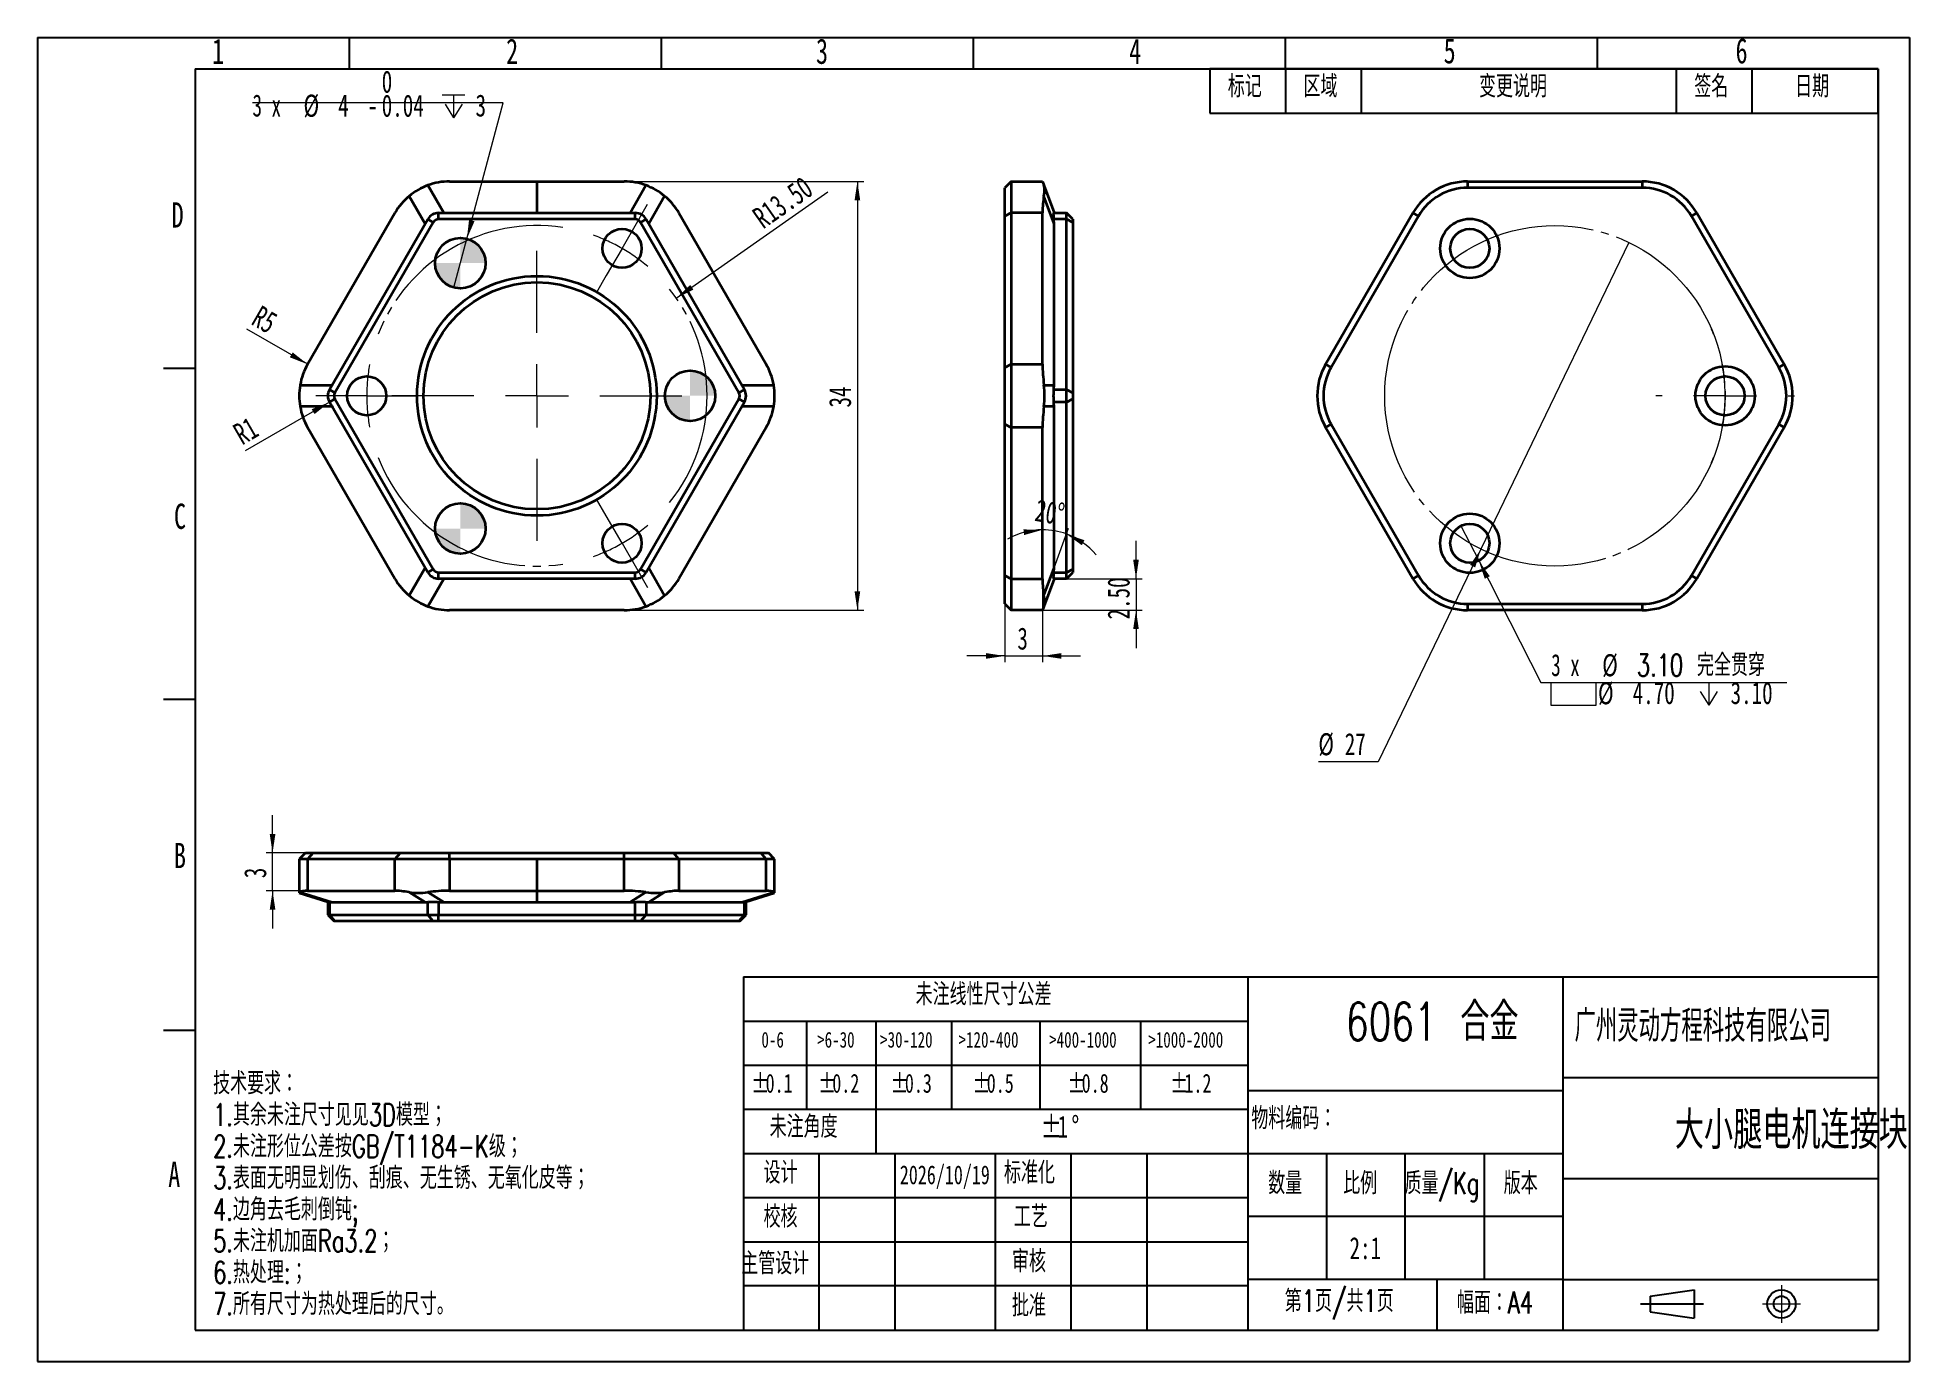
# Model space of a CAD drawing. Header units: millimetres. Extents: x 0 to 297, y 0 to 210.
import ezdxf

# ---------------------------------------------------------------- set-up
doc = ezdxf.new("R2010")
doc.units = ezdxf.units.MM
doc.linetypes.add('SLD-中心线', pattern=[34.29, 30.48, -1.27, 1.27, -1.27])
doc.linetypes.add('SLD-实线', pattern=[0])
for name, color, linetype in [('中心线层', 1, 'SLD-中心线'), ('剖面线层', 133, 'SLD-实线'), ('尺寸线层', 83, 'SLD-实线'), ('文本', 7, 'SLD-实线')]:
    doc.layers.add(name, color=color, linetype=linetype)
doc.layers.add('粗实线层', color=7, linetype='SLD-实线', lineweight=35)
doc.styles.add('SLDTEXTSTYLE0', font='TXT', dxfattribs={"width": 0.7, "bigfont": 'bigfont'})
doc.styles.add('SLDTEXTSTYLE1', font='TXT', dxfattribs={"width": 0.7})
doc.styles.add('SLDTEXTSTYLE2', font='TXT', dxfattribs={"width": 0.616621, "bigfont": 'bigfont'})
doc.styles.add('SLDTEXTSTYLE3', font='TXT', dxfattribs={"width": 0.633333})
doc.dimstyles.new('SLDDIMSTYLE0', dxfattribs={"dimtxt": 3.5, "dimasz": 3, "dimexe": 0, "dimexo": 0.0625, "dimgap": 0.875, "dimtad": 2, "dimlfac": 0.5, "dimrnd": 1e-09, "dimzin": 4, "dimdsep": 46, "dimtxsty": 'SLDTEXTSTYLE1', "dimsah": 1, "dimcen": 0, "dimadec": 0, "dimazin": 1, "dimtfac": 1, "dimtofl": 0, "dimtmove": 0, "dimatfit": 3, "dimfxl": 0, "dimfrac": 2, "dimtolj": 1, "dimtzin": 12, "dimarcsym": 0})
doc.dimstyles.new('SLDDIMSTYLE1', dxfattribs={"dimtxt": 3.5, "dimasz": 3, "dimexe": 0, "dimexo": 0.0625, "dimgap": 0.875, "dimtad": 0, "dimtih": 1, "dimtoh": 1, "dimdec": 6, "dimlfac": 0.5, "dimrnd": 1e-09, "dimzin": 12, "dimdsep": 46, "dimtxsty": 'SLDTEXTSTYLE1', "dimblk1": 'NONE', "dimsah": 1, "dimcen": 0, "dimadec": 0, "dimazin": 3, "dimtol": 1, "dimtm": 0.04, "dimtfac": 1, "dimtmove": 0, "dimatfit": 3, "dimldrblk": 'NONE', "dimfxl": 0, "dimfrac": 2, "dimtolj": 1, "dimtzin": 0, "dimarcsym": 0})
doc.dimstyles.new('SLDDIMSTYLE2', dxfattribs={"dimtxt": 3.5, "dimasz": 3, "dimexe": 0, "dimexo": 0.0625, "dimgap": 0.875, "dimtad": 2, "dimlfac": 0.5, "dimrnd": 1e-09, "dimzin": 12, "dimdsep": 46, "dimtxsty": 'SLDTEXTSTYLE1', "dimsah": 1, "dimcen": 0, "dimadec": 0, "dimazin": 3, "dimtfac": 1, "dimtofl": 0, "dimtmove": 0, "dimatfit": 3, "dimfxl": 0, "dimfrac": 2, "dimtolj": 1, "dimtzin": 12, "dimarcsym": 0})
doc.dimstyles.new('SLDDIMSTYLE3', dxfattribs={"dimtxt": 3.5, "dimasz": 3, "dimexe": 0, "dimexo": 0.0625, "dimgap": 0.875, "dimtad": 2, "dimlfac": 0.5, "dimrnd": 1e-09, "dimzin": 12, "dimdsep": 46, "dimtxsty": 'SLDTEXTSTYLE1', "dimsah": 1, "dimcen": 0.09, "dimadec": 0, "dimazin": 3, "dimtfac": 1, "dimtofl": 0, "dimtmove": 0, "dimatfit": 3, "dimfxl": 0, "dimfrac": 2, "dimtolj": 1, "dimtzin": 12, "dimarcsym": 0})
doc.dimstyles.new('SLDDIMSTYLE4', dxfattribs={"dimtxt": 3.5, "dimasz": 3, "dimexe": 0, "dimexo": 0.0625, "dimgap": 0.875, "dimtad": 2, "dimlfac": 0.5, "dimrnd": 1e-09, "dimzin": 12, "dimdsep": 46, "dimtxsty": 'SLDTEXTSTYLE1', "dimsah": 1, "dimcen": 0.09, "dimadec": 0, "dimazin": 3, "dimtfac": 1, "dimtmove": 0, "dimatfit": 0, "dimfxl": 0, "dimfrac": 2, "dimtolj": 1, "dimtzin": 12, "dimarcsym": 0})
doc.dimstyles.new('SLDDIMSTYLE5', dxfattribs={"dimtxt": 3.5, "dimasz": 3, "dimexe": 0, "dimexo": 0.0625, "dimgap": 0.875, "dimtad": 2, "dimdec": 4, "dimlfac": 0.5, "dimzin": 12, "dimdsep": 46, "dimtxsty": 'SLDTEXTSTYLE1', "dimsah": 1, "dimcen": 0.09, "dimazin": 3, "dimtfac": 1, "dimtofl": 0, "dimtmove": 0, "dimatfit": 3, "dimfxl": 0, "dimfrac": 2, "dimtolj": 1, "dimtzin": 12, "dimarcsym": 0})
doc.dimstyles.new('SLDDIMSTYLE6', dxfattribs={"dimtxt": 3.5, "dimasz": 3, "dimexe": 0, "dimexo": 0.0625, "dimgap": 0.875, "dimtad": 2, "dimlfac": 0.5, "dimrnd": 1e-09, "dimzin": 4, "dimdsep": 46, "dimtxsty": 'SLDTEXTSTYLE1', "dimsah": 1, "dimcen": 0.09, "dimadec": 0, "dimazin": 1, "dimtfac": 1, "dimtmove": 0, "dimatfit": 0, "dimfxl": 0, "dimfrac": 2, "dimtolj": 1, "dimtzin": 12, "dimarcsym": 0})
doc.dimstyles.new('SLDDIMSTYLE7', dxfattribs={"dimtxt": 3.5, "dimasz": 3, "dimexe": 0, "dimexo": 0.0625, "dimgap": 0.875, "dimtad": 2, "dimlfac": 0.5, "dimrnd": 1e-09, "dimzin": 12, "dimdsep": 46, "dimtxsty": 'SLDTEXTSTYLE1', "dimblk1": 'NONE', "dimsah": 1, "dimcen": 0, "dimadec": 0, "dimazin": 3, "dimtfac": 1, "dimtmove": 0, "dimatfit": 3, "dimldrblk": 'NONE', "dimfxl": 0, "dimfrac": 2, "dimtolj": 1, "dimtzin": 12, "dimarcsym": 0})
doc.dimstyles.new('SLDDIMSTYLE8', dxfattribs={"dimtxt": 3.5, "dimasz": 3, "dimexe": 0, "dimexo": 0.0625, "dimgap": 0.875, "dimtad": 0, "dimtih": 1, "dimtoh": 1, "dimlfac": 0.5, "dimrnd": 1e-09, "dimzin": 4, "dimdsep": 46, "dimtxsty": 'SLDTEXTSTYLE1', "dimblk1": 'NONE', "dimsah": 1, "dimcen": 0, "dimadec": 0, "dimazin": 1, "dimtfac": 1, "dimtmove": 0, "dimatfit": 3, "dimldrblk": 'NONE', "dimfxl": 0, "dimfrac": 2, "dimtolj": 1, "dimtzin": 12, "dimarcsym": 0})

msp = doc.modelspace()

# ---------------------------------------------------------------- texts
at = {"layer": '文本', "linetype": 'SLD-实线', "lineweight": 18}
for s, insert, char_height, attachment_point, style in [('1', (27.7205428, 209.8118264), 4, 1, 'SLDTEXTSTYLE1'), ('2', (74.3597014, 209.8118264), 4, 1, 'SLDTEXTSTYLE1'), ('3', (123.5175808, 209.8118264), 4, 1, 'SLDTEXTSTYLE1'), ('4', (173.1918527, 209.8118264), 4, 1, 'SLDTEXTSTYLE1'), ('5', (223.0885135, 209.8869199), 4, 1, 'SLDTEXTSTYLE1'), ('6', (269.4005369, 209.8869199), 4, 1, 'SLDTEXTSTYLE1'), ('D', (21.2937193, 183.8510198), 4, 1, 'SLDTEXTSTYLE1'), ('C', (21.6612123, 136.0618264), 4, 1, 'SLDTEXTSTYLE1'), ('B', (21.6612123, 82.2545404), 4, 1, 'SLDTEXTSTYLE1'), ('6061 合金', (221.2780126, 56.9220768), 6, 2, 'SLDTEXTSTYLE0'), ('广州灵动方程科技有限公司', (243.8452362, 55.7191205), 5, 1, 'SLDTEXTSTYLE2'), ('技术要求：', (27.8643712, 45.8840829), 3.5, 1, 'SLDTEXTSTYLE0'), ('1.其余未注尺寸见见3D模型；', (27.8643712, 40.884083), 3.5, 1, 'SLDTEXTSTYLE0'), ('物料编码：', (192.5793345, 40.3195042), 3.5, 1, 'SLDTEXTSTYLE0'), ('大小腿电机连接块', (278.248523, 39.7103889), 6, 2, 'SLDTEXTSTYLE0'), ('2.未注形位公差按GB/T1184-K级；', (27.8643712, 35.8840831), 3.5, 1, 'SLDTEXTSTYLE0'), ('A', (20.7490995, 31.6775527), 4, 1, 'SLDTEXTSTYLE1'), ('3.表面无明显划伤、刮痕、无生锈、无氧化皮等；', (27.8643712, 30.8840832), 3.5, 1, 'SLDTEXTSTYLE0'), ('设计', (115.1949698, 31.720886), 3.5, 1, 'SLDTEXTSTYLE0'), ('2026/10/19', (136.8092551, 31.1194075), 3, 1, 'SLDTEXTSTYLE1'), ('标准化', (153.3356757, 31.720886), 3.5, 1, 'SLDTEXTSTYLE0'), ('数量', (195.2585289, 30.0414095), 3.5, 1, 'SLDTEXTSTYLE0'), ('比例', (207.152454, 30.0414095), 3.5, 1, 'SLDTEXTSTYLE0'), ('质量/Kg', (216.8820442, 30.0414095), 3.5, 1, 'SLDTEXTSTYLE0'), ('版本', (232.6177463, 30.0414095), 3.5, 1, 'SLDTEXTSTYLE0'), ('4.边角去毛刺倒钝;', (27.8643712, 25.8840833), 3.5, 1, 'SLDTEXTSTYLE0'), ('校核', (115.1949698, 24.7385796), 3.5, 1, 'SLDTEXTSTYLE0'), ('工艺', (154.9106756, 24.7385796), 3.5, 1, 'SLDTEXTSTYLE0'), ('5.未注机加面Ra3.2；', (27.8643712, 20.8840834), 3.5, 1, 'SLDTEXTSTYLE0'), ('审核', (154.6002507, 17.6531181), 3.5, 1, 'SLDTEXTSTYLE0'), ('2:1', (208.1559731, 19.7390396), 3.5, 1, 'SLDTEXTSTYLE1'), ('6.热处理:；', (27.8643712, 15.8840835), 3.5, 1, 'SLDTEXTSTYLE0'), ('主管设计', (111.6496572, 17.3105139), 3.5, 1, 'SLDTEXTSTYLE0'), ('第1页/共1页', (197.8882411, 11.3598807), 3.5, 1, 'SLDTEXTSTYLE0'), ('7.所有尺寸为热处理后的尺寸。', (27.8643712, 10.8840836), 3.5, 1, 'SLDTEXTSTYLE0'), ('批准', (154.6002507, 10.6498996), 3.5, 1, 'SLDTEXTSTYLE0'), ('幅面：A4', (225.1925109, 11.1164645), 3.5, 1, 'SLDTEXTSTYLE0')]:
    msp.add_mtext(s, dxfattribs=dict(at, insert=insert, char_height=char_height, attachment_point=attachment_point, style=style))

# ---------------------------------------------------------------- blocks, each defined once
blk = doc.blocks.new('SW_TABLEANNOTATION_0')
at = {"color": 0}
for p, q in [((0, 0), (0, -7)), ((0, 0), (12, 0)), ((0, 0), (0, -7)), ((106, 0), (0, 0)), ((12, 0), (12, -7)), ((12, 0), (24, 0)), ((24, 0), (24, -7)), ((24, 0), (74, 0)), ((74, 0), (74, -7)), ((74, 0), (86, 0)), ((86, 0), (86, -7)), ((86, 0), (106, 0)), ((106, 0), (106, -7)), ((106, -7), (106, 0)), ((0, -7), (12, -7)), ((0, -7), (106, -7)), ((12, -7), (24, -7)), ((24, -7), (74, -7)), ((74, -7), (86, -7)), ((86, -7), (106, -7))]:
    blk.add_line(p, q, dxfattribs=at)
at = {"color": 0, "char_height": 3.5, "attachment_point": 1, "style": 'SLDTEXTSTYLE0'}
for s, insert in [('标记', (2.85, -1.01)), ('区域', (14.85, -1.01)), ('变更说明', (42.7, -1.01)), ('签名', (76.85, -1.01)), ('日期', (92.85, -1.01))]:
    blk.add_mtext(s, dxfattribs=dict(at, insert=insert))
blk = doc.blocks.new('SW_TABLEANNOTATION_1')
at = {"color": 0}
for p, q in [((0, 0), (0, -7)), ((0, 0), (5, 0)), ((5, 0), (10, 0)), ((10, 0), (21, 0)), ((21, 0), (33, 0)), ((33, 0), (47, 0)), ((47, 0), (63, 0)), ((63, 0), (80, 0)), ((80, 0), (80, -7)), ((0, -7), (0, -14)), ((0, -7), (5, -7)), ((5, -7), (10, -7)), ((10, -7), (10, -14)), ((10, -7), (21, -7)), ((21, -7), (21, -14)), ((21, -7), (33, -7)), ((33, -7), (33, -14)), ((33, -7), (47, -7)), ((47, -7), (47, -14)), ((47, -7), (63, -7)), ((63, -7), (63, -14)), ((63, -7), (80, -7)), ((80, -7), (80, -14)), ((0, -14), (0, -21)), ((0, -14), (5, -14)), ((5, -14), (10, -14)), ((10, -14), (10, -21)), ((10, -14), (21, -14)), ((21, -14), (21, -21)), ((21, -14), (33, -14)), ((33, -14), (33, -21)), ((33, -14), (47, -14)), ((47, -14), (47, -21)), ((47, -14), (63, -14)), ((63, -14), (63, -21)), ((63, -14), (80, -14)), ((80, -14), (80, -21)), ((0, -21), (0, -28)), ((0, -21), (5, -21)), ((5, -21), (10, -21)), ((10, -21), (21, -21)), ((21, -21), (21, -28)), ((21, -21), (21, -28)), ((21, -21), (33, -21)), ((33, -21), (47, -21)), ((47, -21), (63, -21)), ((63, -21), (80, -21)), ((80, -21), (80, -28)), ((0, -28), (5, -28)), ((5, -28), (10, -28)), ((10, -28), (21, -28)), ((21, -28), (33, -28)), ((33, -28), (47, -28)), ((47, -28), (63, -28)), ((63, -28), (80, -28))]:
    blk.add_line(p, q, dxfattribs=at)
at = {"color": 0, "attachment_point": 1}
for s, insert, char_height, style in [('未注线性尺寸公差', (27.32, -1.01), 3.5, 'SLDTEXTSTYLE0'), ('0-6', (2.85, -8.72), 2.5, 'SLDTEXTSTYLE1'), ('>6-30', (11.69, -8.72), 2.5, 'SLDTEXTSTYLE1'), ('>30-120', (21.68, -8.72), 2.5, 'SLDTEXTSTYLE1'), ('>120-400', (34.12, -8.72), 2.5, 'SLDTEXTSTYLE1'), ('>400-1000', (48.5, -8.72), 2.5, 'SLDTEXTSTYLE1'), ('>1000-2000', (64.22, -8.72), 2.5, 'SLDTEXTSTYLE1'), ('%%p', (1.25, -15.37), 3, 'SLDTEXTSTYLE1'), ('0.1', (3.52, -15.37), 3, 'SLDTEXTSTYLE1'), ('%%p', (11.84, -15.37), 3, 'SLDTEXTSTYLE1'), ('0.2', (14.1, -15.37), 3, 'SLDTEXTSTYLE1'), ('%%p', (23.34, -15.37), 3, 'SLDTEXTSTYLE1'), ('0.3', (25.61, -15.37), 3, 'SLDTEXTSTYLE1'), ('%%p', (36.34, -15.37), 3, 'SLDTEXTSTYLE1'), ('0.5', (38.6, -15.37), 3, 'SLDTEXTSTYLE1'), ('%%p', (51.4, -15.37), 3, 'SLDTEXTSTYLE1'), ('0.8', (53.66, -15.37), 3, 'SLDTEXTSTYLE1'), ('%%p', (67.69, -15.37), 3, 'SLDTEXTSTYLE1'), ('1.2', (69.96, -15.37), 3, 'SLDTEXTSTYLE1'), ('未注角度', (4.16, -22.01), 3.5, 'SLDTEXTSTYLE0'), ('%%p', (47.19, -22.01), 3.5, 'SLDTEXTSTYLE1'), ('1', (49.84, -22.01), 3.5, 'SLDTEXTSTYLE1'), ('%%d', (52.04, -22.01), 3.5, 'SLDTEXTSTYLE1')]:
    blk.add_mtext(s, dxfattribs=dict(at, insert=insert, char_height=char_height, style=style))
blk = doc.blocks.new('_D')
at = {"layer": '尺寸线层', "linetype": 'SLD-实线', "lineweight": 18}
blk.add_line((101.35, 168.66), (125.39, 185.5), dxfattribs=at)
blk.add_solid([(101.35, 168.66), (104.07, 170.01), (103.55, 170.75)], dxfattribs=at)
at = {"layer": '尺寸线层', "linetype": 'SLD-实线', "lineweight": 18, "insert": (113.12, 182.4), "char_height": 3.5, "attachment_point": 1, "rotation": 35.0174, "style": 'SLDTEXTSTYLE1'}
blk.add_mtext('R13.50', dxfattribs=at)
blk = doc.blocks.new('SW_SYMBOL_HOLE_DEPTH')
at = {"layer": '尺寸线层', "color": 0, "linetype": 'SLD-实线', "lineweight": 18}
for p, q in [((0, 875), (800, 875)), ((400, 875), (400, 75)), ((100, 555), (400, 75)), ((700, 555), (400, 75))]:
    blk.add_line(p, q, dxfattribs=at)
blk = doc.blocks.new('_D_1')
at = {"layer": '尺寸线层', "linetype": 'SLD-实线', "lineweight": 18}
for p, q in [((73.9, 199.62), (34.12, 199.62)), ((68.13, 178.07), (73.9, 199.62)), ((66.05, 170.34), (68.13, 178.07))]:
    blk.add_line(p, q, dxfattribs=at)
blk.add_solid([(68.13, 178.07), (69.34, 180.85), (68.47, 181.08)], dxfattribs=at)
at = {"layer": '尺寸线层', "linetype": 'SLD-实线', "lineweight": 18, "xscale": 0.004511737089201878, "yscale": 0.004511737089201878, "zscale": 0.004511737089201878}
blk.add_blockref('SW_SYMBOL_HOLE_DEPTH', (64.22, 196.93), dxfattribs=at)
at = {"layer": '尺寸线层', "linetype": 'SLD-实线', "lineweight": 18, "char_height": 3.5, "attachment_point": 1}
for s, insert, style in [('0', (54.62, 204.74), 'SLDTEXTSTYLE1'), ('3 x', (34.12, 200.96), 'SLDTEXTSTYLE3'), ('%%c', (42.21, 200.93), 'SLDTEXTSTYLE1'), ('4', (47.71, 200.96), 'SLDTEXTSTYLE1'), ('0.04', (54.62, 200.93), 'SLDTEXTSTYLE1'), ('3', (69.5, 200.96), 'SLDTEXTSTYLE1'), ('-', (52.36, 200.93), 'SLDTEXTSTYLE1')]:
    blk.add_mtext(s, dxfattribs=dict(at, insert=insert, style=style))
blk = doc.blocks.new('_None')
blk = doc.blocks.new('_D_2')
at = {"layer": '尺寸线层', "linetype": 'SLD-实线', "lineweight": 18}
blk.add_line((42.87, 158.16), (33.23, 163.72), dxfattribs=at)
blk.add_solid([(42.87, 158.16), (40.49, 160.05), (40.04, 159.27)], dxfattribs=at)
at = {"layer": '尺寸线层', "linetype": 'SLD-实线', "lineweight": 18, "insert": (35.48, 167.62), "char_height": 3.5, "attachment_point": 1, "rotation": 330, "style": 'SLDTEXTSTYLE1'}
blk.add_mtext('R5', dxfattribs=at)
blk = doc.blocks.new('_D_3')
at = {"layer": '尺寸线层', "linetype": 'SLD-实线', "lineweight": 18}
blk.add_line((46.33, 152.16), (32.97, 144.42), dxfattribs=at)
blk.add_arc((48.06, 153.16), 2, 210, 236.6594, dxfattribs=at)
blk.add_solid([(46.33, 152.16), (43.51, 151.04), (43.96, 150.27)], dxfattribs=at)
at = {"layer": '尺寸线层', "linetype": 'SLD-实线', "lineweight": 18, "insert": (30.72, 148.3), "char_height": 3.5, "attachment_point": 1, "rotation": 30.0943, "style": 'SLDTEXTSTYLE1'}
blk.add_mtext('R1', dxfattribs=at)
blk = doc.blocks.new('_D_4')
at = {"layer": '尺寸线层', "linetype": 'SLD-实线', "lineweight": 18}
for p, q in [((93.1, 187.16), (131.08, 187.16)), ((130.08, 187.16), (130.08, 119.16)), ((93.1, 119.16), (131.08, 119.16))]:
    blk.add_line(p, q, dxfattribs=at)
for points in [[(130.08, 187.16), (129.63, 184.16), (130.53, 184.16)], [(130.08, 119.16), (130.53, 122.16), (129.63, 122.16)]]:
    blk.add_solid(points, dxfattribs=at)
at = {"layer": '尺寸线层', "linetype": 'SLD-实线', "lineweight": 18, "insert": (125.57, 151.31), "char_height": 3.5, "attachment_point": 1, "rotation": 90, "style": 'SLDTEXTSTYLE1'}
blk.add_mtext('34', dxfattribs=at)
blk = doc.blocks.new('SW_CENTERMARKSYMBOL_0')
at = {"layer": '中心线层', "color": 0, "linetype": 'SLD-中心线', "lineweight": 18}
for p, q in [((2.5, 51.1), (4.05, 53.78)), ((0, 46.77), (2.5, 51.1)), ((0, 46.77), (-2.5, 42.44)), ((-13.5, 33.38), (-13.5, 41.88)), ((-2.5, 42.44), (-4.05, 39.75)), ((-13.5, 23.38), (-13.5, 28.38)), ((-45.5, 23.38), (-48.6, 23.38)), ((-40.5, 23.38), (-45.5, 23.38)), ((-40.5, 23.38), (-35.5, 23.38)), ((-35.5, 23.38), (-32.4, 23.38)), ((-23.5, 23.38), (-32, 23.38)), ((-13.5, 23.38), (-18.5, 23.38)), ((-13.5, 23.38), (-13.5, 18.38)), ((-13.5, 23.38), (-8.5, 23.38)), ((-3.5, 23.38), (5, 23.38)), ((-13.5, 13.38), (-13.5, 4.88)), ((-2.5, 4.33), (-4.05, 7.01)), ((0, 0), (-2.5, 4.33)), ((0, 0), (2.5, -4.33)), ((2.5, -4.33), (4.05, -7.01))]:
    blk.add_line(p, q, dxfattribs=at)
for start, end in [(81.2207, 158.7793), (60, 70.6103), (49.3897, 60), (321.2207, 38.7793), (169.3897, 180), (180, 190.6103), (201.2207, 278.7793), (289.3897, 300), (300, 310.6103)]:
    blk.add_arc((-13.5, 23.38), 27, start, end, dxfattribs=at)
blk = doc.blocks.new('SW_CENTERMARKSYMBOL_1')
at = {"layer": '中心线层', "color": 0, "linetype": 'SLD-中心线', "lineweight": 18}
for p, q in [((0, 10), (0, 23)), ((0, 0), (0, 5)), ((-10, 0), (-23, 0)), ((0, 0), (-5, 0)), ((0, 0), (0, -5)), ((0, 0), (5, 0)), ((10, 0), (23, 0)), ((0, -10), (0, -23))]:
    blk.add_line(p, q, dxfattribs=at)
blk = doc.blocks.new('SW_DOWELSYMBOL_0')
at = {"layer": '剖面线层'}
h = blk.add_hatch(color=256, dxfattribs=at)
edge = h.paths.add_edge_path(flags=0)
edge.add_arc((0, 0), 4, 0, 90)
edge.add_line((0, 4), (0, 0))
edge.add_line((0, 0), (4, 0))
h = blk.add_hatch(color=256, dxfattribs=at)
edge = h.paths.add_edge_path(flags=0)
edge.add_arc((0, 0), 4, 180, 270)
edge.add_line((0, -4), (0, 0))
edge.add_line((0, 0), (-4, 0))
at = {"color": 0, "linetype": 'Continuous', "lineweight": 0}
blk.add_circle((0, 0), 4, dxfattribs=at)
blk = doc.blocks.new('SW_DOWELSYMBOL_1')
at = {"layer": '剖面线层'}
h = blk.add_hatch(color=256, dxfattribs=at)
edge = h.paths.add_edge_path(flags=0)
edge.add_arc((0, 0), 4, 0, 90)
edge.add_line((0, 4), (0, 0))
edge.add_line((0, 0), (4, 0))
h = blk.add_hatch(color=256, dxfattribs=at)
edge = h.paths.add_edge_path(flags=0)
edge.add_arc((0, 0), 4, 180, 270)
edge.add_line((0, -4), (0, 0))
edge.add_line((0, 0), (-4, 0))
at = {"color": 0, "linetype": 'Continuous', "lineweight": 0}
blk.add_circle((0, 0), 4, dxfattribs=at)
blk = doc.blocks.new('SW_DOWELSYMBOL_2')
at = {"layer": '剖面线层'}
h = blk.add_hatch(color=256, dxfattribs=at)
edge = h.paths.add_edge_path(flags=0)
edge.add_arc((0, 0), 4, 0, 90)
edge.add_line((0, 4), (0, 0))
edge.add_line((0, 0), (4, 0))
h = blk.add_hatch(color=256, dxfattribs=at)
edge = h.paths.add_edge_path(flags=0)
edge.add_arc((0, 0), 4, 180, 270)
edge.add_line((0, -4), (0, 0))
edge.add_line((0, 0), (-4, 0))
at = {"color": 0, "linetype": 'Continuous', "lineweight": 0}
blk.add_circle((0, 0), 4, dxfattribs=at)
blk = doc.blocks.new('_D_5')
at = {"layer": '尺寸线层', "linetype": 'SLD-实线', "lineweight": 18}
for p, q in [((153.46, 124.66), (153.46, 110.91)), ((159.46, 124.16), (159.46, 110.91)), ((153.46, 111.91), (147.46, 111.91)), ((153.46, 111.91), (159.46, 111.91)), ((159.46, 111.91), (165.46, 111.91))]:
    blk.add_line(p, q, dxfattribs=at)
for points in [[(153.46, 111.91), (150.46, 112.36), (150.46, 111.46)], [(159.46, 111.91), (162.46, 111.46), (162.46, 112.36)]]:
    blk.add_solid(points, dxfattribs=at)
at = {"layer": '尺寸线层', "linetype": 'SLD-实线', "lineweight": 18, "insert": (155.46, 116.42), "char_height": 3.5, "attachment_point": 1, "style": 'SLDTEXTSTYLE1'}
blk.add_mtext('3', dxfattribs=at)
blk = doc.blocks.new('_D_6')
at = {"layer": '尺寸线层', "linetype": 'SLD-实线', "lineweight": 18}
blk.add_line((161.28, 125.87), (163.58, 132.19), dxfattribs=at)
for start, end in [(90, 120.1121), (70, 90), (39.8879, 70)]:
    blk.add_arc((159.46, 120.87), 11.05, start, end, dxfattribs=at)
for points in [[(159.46, 131.92), (156.42, 131.97), (156.54, 131.08)], [(163.23, 131.25), (165.68, 129.47), (166.1, 130.26)]]:
    blk.add_solid(points, dxfattribs=at)
at = {"layer": '尺寸线层', "linetype": 'SLD-实线', "lineweight": 18, "insert": (158.68, 136.81), "char_height": 3.5, "attachment_point": 1, "rotation": 350, "style": 'SLDTEXTSTYLE1'}
blk.add_mtext('20°', dxfattribs=at)
blk = doc.blocks.new('_D_7')
at = {"layer": '尺寸线层', "linetype": 'SLD-实线', "lineweight": 18}
for p, q in [((174.28, 124.16), (174.28, 130.16)), ((163.28, 124.16), (175.28, 124.16)), ((174.28, 124.16), (174.28, 119.16)), ((159.46, 119.16), (175.28, 119.16)), ((174.28, 119.16), (174.28, 113.16))]:
    blk.add_line(p, q, dxfattribs=at)
for points in [[(174.28, 124.16), (174.73, 127.16), (173.83, 127.16)], [(174.28, 119.16), (173.83, 116.16), (174.73, 116.16)]]:
    blk.add_solid(points, dxfattribs=at)
at = {"layer": '尺寸线层', "linetype": 'SLD-实线', "lineweight": 18, "insert": (169.76, 117.7), "char_height": 3.5, "attachment_point": 1, "rotation": 90, "style": 'SLDTEXTSTYLE1'}
blk.add_mtext('2.50', dxfattribs=at)
blk = doc.blocks.new('_D_8')
at = {"layer": '尺寸线层', "linetype": 'SLD-实线', "lineweight": 18}
for p, q in [((252.49, 177.47), (228.99, 128.85)), ((228.99, 128.85), (212.7, 95.14)), ((212.7, 95.14), (203.21, 95.14))]:
    blk.add_line(p, q, dxfattribs=at)
blk.add_solid([(228.99, 128.85), (227.28, 126.35), (228.09, 125.96)], dxfattribs=at)
at = {"layer": '尺寸线层', "linetype": 'SLD-实线', "lineweight": 18, "char_height": 3.5, "attachment_point": 1, "style": 'SLDTEXTSTYLE1'}
for s, insert in [('%%c', (203.21, 99.66)), ('27', (207.4, 99.68))]:
    blk.add_mtext(s, dxfattribs=dict(at, insert=insert))
blk = doc.blocks.new('SW_SYMBOL_HOLE_SPOT')
at = {"layer": '尺寸线层', "color": 0, "linetype": 'SLD-实线', "lineweight": 18}
for p, q in [((0, 875), (0, 75)), ((1600, 75), (1600, 875)), ((0, 75), (1600, 75))]:
    blk.add_line(p, q, dxfattribs=at)
blk = doc.blocks.new('_D_9')
at = {"layer": '尺寸线层', "linetype": 'SLD-实线', "lineweight": 18}
for p, q in [((225.83, 132.54), (228.65, 127.02)), ((228.65, 127.02), (238.5, 107.7)), ((238.5, 107.7), (277.53, 107.7))]:
    blk.add_line(p, q, dxfattribs=at)
blk.add_solid([(228.65, 127.02), (229.61, 124.14), (230.41, 124.55)], dxfattribs=at)
at = {"layer": '尺寸线层', "linetype": 'SLD-实线', "lineweight": 18, "xscale": 0.004511737089201878, "yscale": 0.004511737089201878, "zscale": 0.004511737089201878}
for name, p in [('SW_SYMBOL_HOLE_SPOT', (240.09, 103.75)), ('SW_SYMBOL_HOLE_DEPTH', (263.33, 103.75))]:
    blk.add_blockref(name, p, dxfattribs=at)
at = {"layer": '尺寸线层', "linetype": 'SLD-实线', "lineweight": 18, "char_height": 3.5, "attachment_point": 1}
for s, insert, style in [('3 x', (240.15, 112.21), 'SLDTEXTSTYLE3'), ('%%c', (248.24, 112.19), 'SLDTEXTSTYLE1'), ('3.10 完全贯穿', (253.74, 112.21), 'SLDTEXTSTYLE0'), ('%%c', (247.58, 107.75), 'SLDTEXTSTYLE1'), ('4.70', (253.08, 107.78), 'SLDTEXTSTYLE1'), ('3.10', (268.61, 107.78), 'SLDTEXTSTYLE1')]:
    blk.add_mtext(s, dxfattribs=dict(at, insert=insert, style=style))
blk = doc.blocks.new('SW_CENTERMARKSYMBOL_2')
at = {"layer": '中心线层', "color": 0, "linetype": 'SLD-中心线', "lineweight": 18}
for p, q in [((0, 0), (-5, 0)), ((0, 0), (5, 0)), ((10, 0), (11, 0)), ((-10, 0), (-11, 0))]:
    blk.add_line(p, q, dxfattribs=at)
for start, end in [(21.2207, 23.3427), (0, 10.6103), (349.3897, 0), (336.6573, 338.7793)]:
    blk.add_arc((-27, 0), 27, start, end, dxfattribs=at)
blk = doc.blocks.new('_D_10')
at = {"layer": '尺寸线层', "linetype": 'SLD-实线', "lineweight": 18}
for p, q in [((37.3, 80.66), (37.3, 86.66)), ((43.73, 80.66), (36.3, 80.66)), ((37.3, 74.66), (37.3, 80.66)), ((42.87, 74.66), (36.3, 74.66)), ((37.3, 74.66), (37.3, 68.66))]:
    blk.add_line(p, q, dxfattribs=at)
for points in [[(37.3, 80.66), (37.75, 83.66), (36.85, 83.66)], [(37.3, 74.66), (36.85, 71.66), (37.75, 71.66)]]:
    blk.add_solid(points, dxfattribs=at)
at = {"layer": '尺寸线层', "linetype": 'SLD-实线', "lineweight": 18, "insert": (32.79, 76.66), "char_height": 3.5, "attachment_point": 1, "rotation": 90, "style": 'SLDTEXTSTYLE1'}
blk.add_mtext('3', dxfattribs=at)

# ---------------------------------------------------------------- dimensions: what is measured, and where the dimension line sits
at = {"layer": '尺寸线层', "linetype": 'SLD-实线', "lineweight": 18}
for p1, p2, text, dimstyle, picture, middle in [((66.053931, 170.3433061), (68.1258233, 178.0703535), '3 x <> {\\fGDT;x} 3\\P', 'SLDDIMSTYLE1', '_D_1', (53.2171189, 200.2245146)), ((225.8321559, 132.5414116), (228.6486046, 127.0180416), '3 x <> 完全贯穿\\P{\\fGDT;v}%%c 4.70 {\\fGDT;x} 3.10\\P', 'SLDDIMSTYLE8', '_D_9', (258.8058363, 107.6746148))]:
    dim = msp.add_diameter_dim_2p(p1=p1, p2=p2, text=text, dimstyle=dimstyle, dxfattribs=at)
    dim.commit()
    dim.dimension.update_dxf_attribs({"geometry": picture, "text_midpoint": middle, "dimtype": 163})
for center, mpoint, dimstyle, picture, middle in [((79.2398772, 153.1624125), (101.3522877, 168.6556788), 'SLDDIMSTYLE0', '_D', (120.5878647, 182.1332679)), ((51.5270643, 153.1624125), (42.8668102, 158.1624125), 'SLDDIMSTYLE2', '_D_2', (34.7424852, 162.8530095)), ((48.0629626, 153.1624125), (46.3325606, 152.1595623), 'SLDDIMSTYLE2', '_D_3', (34.5403803, 145.3254376))]:
    dim = msp.add_radius_dim(center=center, mpoint=mpoint, dimstyle=dimstyle, dxfattribs=at)
    dim.commit()
    dim.dimension.update_dxf_attribs({"geometry": picture, "text_midpoint": middle, "dimtype": 164})
for base, p1, p2, dimstyle, picture, middle in [((130.0830025, 119.1624125), (93.0962836, 187.1624125), (93.0962836, 119.1624125), 'SLDDIMSTYLE3', '_D_4', (130.0830025, 153.1624125)), ((174.2755247, 119.1624125), (163.2755247, 124.1624125), (159.4556735, 119.1624125), 'SLDDIMSTYLE6', '_D_7', (174.2755247, 121.6624125)), ((37.3026239, 80.6619634), (42.8668102, 74.6616657), (43.7328356, 80.6619634), 'SLDDIMSTYLE4', '_D_10', (37.3026239, 77.6618146))]:
    dim = msp.add_linear_dim(base=base, p1=p1, p2=p2, angle=90, dimstyle=dimstyle, dxfattribs=at)
    dim.commit()
    dim.dimension.update_dxf_attribs({"geometry": picture, "text_midpoint": middle, "dimtype": 160})
dim = msp.add_diameter_dim_2p(p1=(252.4884266, 177.4725628), p2=(228.9923338, 128.8522622), dimstyle='SLDDIMSTYLE7', dxfattribs=at)
dim.commit()
dim.dimension.update_dxf_attribs({"geometry": '_D_8', "text_midpoint": (207.1638913, 97.3607457), "dimtype": 163})
dim = msp.add_angular_dim_2l(base=(161.3741116, 131.752516), line1=((161.2755247, 125.8725132), (159.6785206, 121.4847806)), line2=((159.4556735, 124.1624125), (159.4556735, 148.1624125)), dimstyle='SLDDIMSTYLE5', dxfattribs=at)
dim.commit()
dim.dimension.update_dxf_attribs({"geometry": '_D_6', "text_midpoint": (161.3741116, 131.752516), "dimtype": 162})
dim = msp.add_linear_dim(base=(159.4556735, 111.9079866), p1=(153.4553759, 124.6624125), p2=(159.4556735, 124.1624125), dimstyle='SLDDIMSTYLE4', dxfattribs=at)
dim.commit()
dim.dimension.update_dxf_attribs({"geometry": '_D_5', "text_midpoint": (156.4555247, 111.9079866), "dimtype": 160})

# ---------------------------------------------------------------- linework, layer by layer
for p, q in [((0, 210), (297, 210)), ((0, 210), (0, 0)), ((49.5, 205), (49.5, 210)), ((99, 205), (99, 210)), ((148.5, 205), (148.5, 210)), ((198, 205), (198, 210)), ((247.5, 205), (247.5, 210)), ((297, 210), (297, 0)), ((25, 205), (25, 5)), ((25, 205), (292, 205)), ((292, 205), (292, 5)), ((25, 157.5), (20, 157.5)), ((25, 105), (20, 105)), ((112, 61), (292, 61)), ((112, 61), (112, 5)), ((192, 61), (192, 5)), ((242, 61), (242, 5)), ((25, 52.5), (20, 52.5)), ((292, 45), (242, 45)), ((192, 43), (242, 43)), ((112, 33), (192, 33)), ((124, 5), (124, 33)), ((136, 33), (136, 5)), ((152, 5), (152, 33)), ((164, 5), (164, 33)), ((176, 33), (176, 5)), ((192, 33), (242, 33)), ((204.5, 33), (204.5, 13)), ((217, 13), (217, 33)), ((229.5, 33), (229.5, 13)), ((292, 29), (242, 29)), ((112, 26), (192, 26)), ((242, 23), (192, 23)), ((112, 19), (192, 19)), ((192, 12), (112, 12)), ((242, 13), (192, 13)), ((222, 13), (222, 5)), ((242, 13), (292, 13)), ((254.3262578, 9.1342907), (264.3262578, 9.1342907)), ((255.8262578, 10.3842907), (262.8262578, 11.3842907)), ((255.8262578, 10.3842907), (255.8262578, 7.8842907)), ((262.8262578, 11.3842907), (262.8262578, 6.8842907)), ((255.8262578, 7.8842907), (262.8262578, 6.8842907)), ((25, 5), (292, 5)), ((0, 0), (297, 0))]:
    msp.add_line(p, q)
for radius in [2.25, 1.25]:
    msp.add_circle((276.6807843, 9.1342907), radius)
at = {"layer": '中心线层', "linetype": 'SLD-中心线', "lineweight": 18}
for p, q in [((276.6807843, 12.1342907), (276.6807843, 6.1342907)), ((273.6807843, 9.1342907), (279.6807843, 9.1342907))]:
    msp.add_line(p, q, dxfattribs=at)
msp.add_circle((240.7403802, 153.1624125), 27, dxfattribs=at)
at = {"layer": '粗实线层', "linetype": 'SLD-实线', "lineweight": 35}
for p, q in [((65.3834707, 187.1624125), (79.2398772, 187.1624125)), ((79.2398772, 187.1624125), (79.2398772, 182.1624125)), ((79.2398772, 187.1624125), (93.0962836, 187.1624125)), ((154.4553759, 187.1624125), (153.4553759, 186.1624125)), ((154.4553759, 187.1624125), (154.4553759, 182.1624125)), ((154.4553759, 187.1624125), (159.4556735, 187.1624125)), ((159.4556735, 187.1624125), (159.6785206, 186.5501451)), ((226.8839737, 187.1624125), (226.8839737, 186.1624125)), ((226.8839737, 187.1624125), (240.7403802, 187.1624125)), ((240.7403802, 187.1624125), (254.5967867, 187.1624125)), ((254.5967867, 187.1624125), (254.5967867, 186.1624125)), ((61.5093923, 180.4523118), (58.9761337, 184.8400444)), ((61.938115, 186.5501451), (64.4713736, 182.1624125)), ((94.0083808, 182.1624125), (96.5416394, 186.5501451)), ((99.5036207, 184.8400444), (96.9703621, 180.4523118)), ((153.4553759, 181.6624125), (153.4553759, 186.1624125)), ((159.6785206, 186.5501451), (161.2755247, 182.1624125)), ((161.2755247, 180.4523118), (159.6785206, 184.8400444)), ((254.5967867, 186.1624125), (226.8839737, 186.1624125)), ((42.8668102, 158.1624125), (56.7232167, 182.1624125)), ((63.6514199, 181.1624125), (63.6514199, 182.1624125)), ((63.6514199, 182.1624125), (94.8283345, 182.1624125)), ((94.8283345, 181.1624125), (94.8283345, 182.1624125)), ((101.7565377, 182.1624125), (115.6129441, 158.1624125)), ((154.4553759, 182.1624125), (153.4553759, 181.6624125)), ((153.4553759, 157.6624125), (153.4553759, 181.6624125)), ((154.4553759, 182.1624125), (154.4553759, 158.1624125)), ((159.4556735, 182.1624125), (154.4553759, 182.1624125)), ((159.4556735, 158.1624125), (159.4556735, 182.1624125)), ((161.248192, 182.1624125), (163.2755247, 182.1624125)), ((163.2755247, 181.1624125), (163.2755247, 182.1624125)), ((164.2755247, 181.1624125), (163.2755247, 182.1624125)), ((204.3673133, 158.1624125), (218.2237197, 182.1624125)), ((219.0897451, 181.6624125), (205.2333387, 157.6624125)), ((218.2237197, 182.1624125), (219.0897451, 181.6624125)), ((263.2570407, 182.1624125), (262.3910153, 181.6624125)), ((276.2474218, 157.6624125), (262.3910153, 181.6624125)), ((263.2570407, 182.1624125), (277.1134472, 158.1624125)), ((46.3309118, 154.1624125), (61.9193691, 181.1624125)), ((62.7853945, 180.6624125), (47.1969372, 153.6624125)), ((62.7853945, 180.6624125), (61.9193691, 181.1624125)), ((94.8283345, 181.1624125), (63.6514199, 181.1624125)), ((95.6943599, 180.6624125), (96.5603853, 181.1624125)), ((111.2828171, 153.6624125), (95.6943599, 180.6624125)), ((96.5603853, 181.1624125), (112.1488425, 154.1624125)), ((163.2755247, 181.1624125), (161.248192, 181.1624125)), ((161.2755247, 154.8725132), (161.2755247, 180.4523118)), ((163.2755247, 154.1624125), (163.2755247, 181.1624125)), ((164.2755247, 180.6624125), (163.2755247, 181.1624125)), ((164.2755247, 181.1624125), (164.2755247, 180.6624125)), ((164.2755247, 180.6624125), (164.2755247, 153.6624125)), ((153.4553759, 157.6624125), (154.4553759, 158.1624125)), ((153.4553759, 148.6624125), (153.4553759, 157.6624125)), ((154.4553759, 158.1624125), (154.4553759, 148.1624125)), ((154.4553759, 158.1624125), (159.4556735, 158.1624125)), ((204.3673133, 158.1624125), (205.2333387, 157.6624125)), ((276.2474218, 157.6624125), (277.1134472, 158.1624125)), ((41.6743715, 154.8725132), (46.7408887, 154.8725132)), ((111.7388657, 154.8725132), (116.8053829, 154.8725132)), ((159.6785206, 154.8725132), (161.2755247, 154.8725132)), ((46.3309118, 154.1624125), (47.1969372, 153.6624125)), ((46.3309118, 152.1624125), (47.1969372, 152.6624125)), ((61.9193691, 125.1624125), (46.3309118, 152.1624125)), ((47.1969372, 152.6624125), (62.7853945, 125.6624125)), ((95.6943599, 125.6624125), (111.2828171, 152.6624125)), ((112.1488425, 152.1624125), (96.5603853, 125.1624125)), ((111.2828171, 153.6624125), (112.1488425, 154.1624125)), ((111.2828171, 152.6624125), (112.1488425, 152.1624125)), ((161.248192, 154.1624125), (163.2755247, 154.1624125)), ((163.2755247, 152.1624125), (161.248192, 152.1624125)), ((163.2755247, 152.1624125), (163.2755247, 154.1624125)), ((163.2755247, 154.1624125), (164.2755247, 153.6624125)), ((163.2755247, 152.1624125), (164.2755247, 152.6624125)), ((163.2755247, 125.1624125), (163.2755247, 152.1624125)), ((164.2755247, 153.6624125), (164.2755247, 152.6624125)), ((164.2755247, 152.6624125), (164.2755247, 125.6624125)), ((46.7408887, 151.4523118), (41.6743715, 151.4523118)), ((116.8053829, 151.4523118), (111.7388657, 151.4523118)), ((153.4553759, 148.6624125), (154.4553759, 148.1624125)), ((153.4553759, 124.6624125), (153.4553759, 148.6624125)), ((161.2755247, 151.4523118), (159.6785206, 151.4523118)), ((161.2755247, 125.8725132), (161.2755247, 151.4523118)), ((204.3673133, 148.1624125), (205.2333387, 148.6624125)), ((205.2333387, 148.6624125), (219.0897451, 124.6624125)), ((262.3910153, 124.6624125), (276.2474218, 148.6624125)), ((276.2474218, 148.6624125), (277.1134472, 148.1624125)), ((56.7232167, 124.1624125), (42.8668102, 148.1624125)), ((115.6129441, 148.1624125), (101.7565377, 124.1624125)), ((159.4556735, 148.1624125), (154.4553759, 148.1624125)), ((154.4553759, 148.1624125), (154.4553759, 124.1624125)), ((159.4556735, 124.1624125), (159.4556735, 148.1624125)), ((218.2237197, 124.1624125), (204.3673133, 148.1624125)), ((277.1134472, 148.1624125), (263.2570407, 124.1624125)), ((58.9761337, 121.4847806), (61.5093923, 125.8725132)), ((61.9193691, 125.1624125), (62.7853945, 125.6624125)), ((63.6514199, 125.1624125), (94.8283345, 125.1624125)), ((63.6514199, 124.1624125), (63.6514199, 125.1624125)), ((94.8283345, 124.1624125), (94.8283345, 125.1624125)), ((96.5603853, 125.1624125), (95.6943599, 125.6624125)), ((96.9703621, 125.8725132), (99.5036207, 121.4847806)), ((159.6785206, 121.4847806), (161.2755247, 125.8725132)), ((161.248192, 125.1624125), (163.2755247, 125.1624125)), ((163.2755247, 125.1624125), (164.2755247, 125.6624125)), ((163.2755247, 124.1624125), (163.2755247, 125.1624125)), ((163.2755247, 124.1624125), (164.2755247, 125.1624125)), ((164.2755247, 125.6624125), (164.2755247, 125.1624125)), ((64.4713736, 124.1624125), (61.938115, 119.7746799)), ((94.8283345, 124.1624125), (63.6514199, 124.1624125)), ((96.5416394, 119.7746799), (94.0083808, 124.1624125)), ((153.4553759, 124.6624125), (154.4553759, 124.1624125)), ((153.4553759, 120.1624125), (153.4553759, 124.6624125)), ((154.4553759, 124.1624125), (159.4556735, 124.1624125)), ((154.4553759, 124.1624125), (154.4553759, 119.1624125)), ((161.2755247, 124.1624125), (159.6785206, 119.7746799)), ((163.2755247, 124.1624125), (161.248192, 124.1624125)), ((219.0897451, 124.6624125), (218.2237197, 124.1624125)), ((262.3910153, 124.6624125), (263.2570407, 124.1624125)), ((93.0962836, 119.1624125), (65.3834707, 119.1624125)), ((153.4553759, 120.1624125), (154.4553759, 119.1624125)), ((159.4556735, 119.1624125), (154.4553759, 119.1624125)), ((159.6785206, 119.7746799), (159.4556735, 119.1624125)), ((226.8839737, 120.1624125), (254.5967867, 120.1624125)), ((226.8839737, 120.1624125), (226.8839737, 119.1624125)), ((254.5967867, 119.1624125), (226.8839737, 119.1624125)), ((254.5967867, 120.1624125), (254.5967867, 119.1624125)), ((42.5270643, 80.6619634), (41.5270643, 79.6619634)), ((42.5270643, 80.6619634), (43.7328356, 80.6619634)), ((43.7328356, 80.6619634), (42.8668102, 79.6619634)), ((43.7328356, 80.6619634), (57.5892421, 80.6619634)), ((56.7232167, 79.6619634), (57.5892421, 80.6619634)), ((57.5892421, 80.6619634), (65.3834707, 80.6619634)), ((65.3834707, 79.6619634), (65.3834707, 80.6619634)), ((65.3834707, 80.6619634), (93.0962836, 80.6619634)), ((93.0962836, 79.6619634), (93.0962836, 80.6619634)), ((93.0962836, 80.6619634), (100.8905123, 80.6619634)), ((101.7565377, 79.6619634), (100.8905123, 80.6619634)), ((100.8905123, 80.6619634), (114.7469187, 80.6619634)), ((115.6129441, 79.6619634), (114.7469187, 80.6619634)), ((114.7469187, 80.6619634), (115.9526901, 80.6619634)), ((116.9526901, 79.6619634), (115.9526901, 80.6619634)), ((41.5270643, 79.6619634), (41.5270643, 74.3307991)), ((42.8668102, 79.6619634), (41.5270643, 79.6619634)), ((56.7232167, 79.6619634), (42.8668102, 79.6619634)), ((42.8668102, 79.6619634), (42.8668102, 74.6616657)), ((65.3834707, 79.6619634), (56.7232167, 79.6619634)), ((56.7232167, 74.6616657), (56.7232167, 79.6619634)), ((79.2398772, 79.6619634), (65.3834707, 79.6619634)), ((65.3834707, 79.6619634), (65.3834707, 74.6616657)), ((93.0962836, 79.6619634), (79.2398772, 79.6619634)), ((79.2398772, 79.6619634), (79.2398772, 74.6616657)), ((101.7565377, 79.6619634), (93.0962836, 79.6619634)), ((93.0962836, 74.6616657), (93.0962836, 79.6619634)), ((101.7565377, 79.6619634), (101.7565377, 74.6616657)), ((115.6129441, 79.6619634), (101.7565377, 79.6619634)), ((115.6129441, 74.6616657), (115.6129441, 79.6619634)), ((116.9526901, 79.6619634), (115.6129441, 79.6619634)), ((116.9526901, 74.3307991), (116.9526901, 79.6619634)), ((41.5270643, 74.3307991), (41.6743715, 74.4388186)), ((41.5270643, 74.3307991), (46.088877, 72.8928817)), ((41.6743715, 74.4388186), (46.7408887, 72.8418146)), ((42.8668102, 74.6616657), (56.7232167, 74.6616657)), ((61.5093923, 72.8418146), (58.9761337, 74.4388186)), ((61.938115, 74.4388186), (64.4713736, 72.8418146)), ((65.3834707, 74.6616657), (79.2398772, 74.6616657)), ((79.2398772, 74.6616657), (93.0962836, 74.6616657)), ((79.2398772, 74.6616657), (79.2398772, 72.8418146)), ((94.0083808, 72.8418146), (96.5416394, 74.4388186)), ((99.5036207, 74.4388186), (96.9703621, 72.8418146)), ((101.7565377, 74.6616657), (115.6129441, 74.6616657)), ((111.7388657, 72.8418146), (116.8053829, 74.4388186)), ((112.3908774, 72.8928817), (116.9526901, 74.3307991)), ((116.8053829, 74.4388186), (116.9526901, 74.3307991)), ((46.0629626, 72.8981029), (46.0629626, 70.8418146)), ((46.3309118, 72.8691473), (46.3309118, 70.8418146)), ((46.7408887, 72.8418146), (61.5093923, 72.8418146)), ((61.9193691, 70.8418146), (61.9193691, 72.8691473)), ((63.6514199, 72.8691473), (63.6514199, 70.8418146)), ((64.4713736, 72.8418146), (79.2398772, 72.8418146)), ((79.2398772, 72.8418146), (94.0083808, 72.8418146)), ((94.8283345, 70.8418146), (94.8283345, 72.8691473)), ((96.5603853, 72.8691473), (96.5603853, 70.8418146)), ((96.9703621, 72.8418146), (111.7388657, 72.8418146)), ((112.1488425, 70.8418146), (112.1488425, 72.8691473)), ((112.4167917, 70.8418146), (112.4167917, 72.8981029)), ((46.0629626, 70.8418146), (47.0629626, 69.8418146)), ((46.0629626, 70.8418146), (46.3309118, 70.8418146)), ((46.3309118, 70.8418146), (61.9193691, 70.8418146)), ((46.3309118, 70.8418146), (47.1969372, 69.8418146)), ((47.1969372, 69.8418146), (47.0629626, 69.8418146)), ((62.7853945, 69.8418146), (47.1969372, 69.8418146)), ((61.9193691, 70.8418146), (63.6514199, 70.8418146)), ((62.7853945, 69.8418146), (61.9193691, 70.8418146)), ((63.6514199, 69.8418146), (62.7853945, 69.8418146)), ((63.6514199, 70.8418146), (94.8283345, 70.8418146)), ((63.6514199, 69.8418146), (63.6514199, 70.8418146)), ((94.8283345, 69.8418146), (63.6514199, 69.8418146)), ((94.8283345, 70.8418146), (96.5603853, 70.8418146)), ((94.8283345, 69.8418146), (94.8283345, 70.8418146)), ((95.6943599, 69.8418146), (94.8283345, 69.8418146)), ((95.6943599, 69.8418146), (96.5603853, 70.8418146)), ((111.2828171, 69.8418146), (95.6943599, 69.8418146)), ((96.5603853, 70.8418146), (112.1488425, 70.8418146)), ((111.2828171, 69.8418146), (112.1488425, 70.8418146)), ((111.4167917, 69.8418146), (111.2828171, 69.8418146)), ((111.4167917, 69.8418146), (112.4167917, 70.8418146)), ((112.1488425, 70.8418146), (112.4167917, 70.8418146))]:
    msp.add_line(p, q, dxfattribs=at)
for centre, radius in [((227.2403802, 176.5450984), 4.7), ((67.0898772, 174.2068298), 4), ((92.7398772, 176.5450984), 3.1), ((227.2403802, 176.5450984), 3.1), ((79.2398772, 153.1624125), 19), ((79.2398772, 153.1624125), 18), ((267.7403802, 153.1624125), 4.7), ((52.2398772, 153.1624125), 3.1), ((103.5398772, 153.1624125), 4), ((267.7403802, 153.1624125), 3.1), ((67.0898772, 132.1179952), 4), ((227.2403802, 129.7797266), 4.7), ((92.7398772, 129.7797266), 3.1), ((227.2403802, 129.7797266), 3.1)]:
    msp.add_circle(centre, radius, dxfattribs=at)
for centre, radius, start, end in [((65.3834707, 177.1624125), 10, 90, 110.15344806), ((93.0962836, 177.1624125), 10, 69.84655194, 90), ((226.8839737, 177.1624125), 10, 90, 150), ((254.5967867, 177.1624125), 10, 30, 90), ((65.3834707, 177.1624125), 10, 129.84655194, 150), ((65.3834707, 177.1624125), 10, 110.15344806, 129.84655194), ((93.0962836, 177.1624125), 10, 50.15344806, 69.84655194), ((93.0962836, 177.1624125), 10, 30, 50.15344806), ((226.8839737, 177.1624125), 9, 90, 150), ((254.5967867, 177.1624125), 9, 30, 90), ((63.6514199, 180.1624125), 2, 90, 150), ((94.8283345, 180.1624125), 2, 30, 90), ((63.6514199, 180.1624125), 1, 90, 150), ((94.8283345, 180.1624125), 1, 30, 90), ((51.5270643, 153.1624125), 10, 150, 170.15344806), ((106.9526901, 153.1624125), 10, 9.84655194, 30), ((213.0275673, 153.1624125), 10, 150, 210), ((213.0275673, 153.1624125), 9, 150, 210), ((268.4531931, 153.1624125), 9, 330, 30), ((268.4531931, 153.1624125), 10, 330, 30), ((51.5270643, 153.1624125), 10, 170.15344806, 189.84655194), ((106.9526901, 153.1624125), 10, 350.15344806, 9.84655194), ((48.0629626, 153.1624125), 2, 150, 210), ((48.0629626, 153.1624125), 1, 150, 210), ((110.4167917, 153.1624125), 1, 330, 30), ((110.4167917, 153.1624125), 2, 330, 30), ((51.5270643, 153.1624125), 10, 189.84655194, 210), ((106.9526901, 153.1624125), 10, 330, 350.15344806), ((63.6514199, 126.1624125), 2, 210, 270), ((63.6514199, 126.1624125), 1, 210, 270), ((94.8283345, 126.1624125), 1, 270, 330), ((94.8283345, 126.1624125), 2, 270, 330), ((65.3834707, 129.1624125), 10, 210, 230.15344806), ((93.0962836, 129.1624125), 10, 309.84655194, 330), ((226.8839737, 129.1624125), 10, 210, 270), ((226.8839737, 129.1624125), 9, 210, 270), ((254.5967867, 129.1624125), 9, 270, 330), ((254.5967867, 129.1624125), 10, 270, 330), ((65.3834707, 129.1624125), 10, 230.15344806, 249.84655194), ((65.3834707, 129.1624125), 10, 249.84655194, 270), ((93.0962836, 129.1624125), 10, 270, 290.15344806), ((93.0962836, 129.1624125), 10, 290.15344806, 309.84655194)]:
    msp.add_arc(centre, radius, start, end, dxfattribs=at)
for centre, major_axis, ratio, start_param, end_param in [((163.0953759, 177.1624125), (-2.0090056, 9.981324), 0.304069606, 0.6343277159, 0.9860717401), ((152.4535981, 177.1624125), (6.8940637, 9.8457434), 0.2537933665, 5.7636037924, 6.107313295), ((150.633747, 182.1624125), (9.1946001, -6.4381283), 0.8322091185, 0.5276160364, 0.5993033666), ((163.0953759, 153.1624125), (-2.0090056, 9.981324), 0.304069606, 0.9860717401, 1.3378157644), ((152.4535981, 153.1624125), (0, 10), 0.7332941993, 4.5405342291, 4.8842437317), ((150.633747, 153.1624125), (9.1946001, 6.4381283), 0.8322091185, 5.6838819406, 5.7555692708), ((150.633747, 153.1624125), (9.1946001, -6.4381283), 0.8322091185, 0.5276160364, 0.5993033666), ((163.0953759, 153.1624125), (2.0090056, 9.981324), 0.304069606, 1.8037768892, 2.1555209135), ((150.633747, 124.1624125), (9.1946001, 6.4381283), 0.8322091185, 5.6838819406, 5.7555692708), ((163.0953759, 129.1624125), (2.0090056, 9.981324), 0.304069606, 2.1555209135, 2.5072649377), ((152.4535981, 129.1624125), (-6.8940637, 9.8457434), 0.2537933665, 3.3174646657, 3.6611741684), ((51.5270643, 71.0219634), (9.9856422, -3.2450342), 0.1650759016, 2.6715872251, 3.0233312494), ((65.3834707, 71.0219634), (9.9856422, -3.2450342), 0.1650759016, 2.3198432008, 2.6715872251), ((65.3834707, 81.6637411), (9.6006454, 5.2967868), 0.5282044045, 3.7333719485, 4.0770814512), ((65.3834707, 71.0219634), (10, 0), 0.3639702343, 1.5707963268, 1.9225403511), ((93.0962836, 71.0219634), (10, 0), 0.3639702343, 1.2190523025, 1.5707963268), ((93.0962836, 81.6637411), (9.6006454, -5.2967868), 0.5282044045, 5.3476965096, 5.6914060122), ((93.0962836, 71.0219634), (9.9856422, 3.2450342), 0.1650759016, 0.4700054285, 0.8217494527), ((106.9526901, 71.0219634), (9.9856422, 3.2450342), 0.1650759016, 0.1182614042, 0.4700054285), ((45.7535616, 83.4835923), (-1.3725746, 10.6170527), 0.5282044045, 3.0017248041, 3.0734121342), ((62.4967194, 83.4835923), (1.3725746, 10.6170527), 0.5282044045, 3.2097731729, 3.2814605031), ((62.4967194, 83.4835923), (-10.241759, 6.4565579), 0.8259647361, 2.1510342893, 2.2227216195), ((95.983035, 83.4835923), (10.241759, 6.4565579), 0.8259647361, 4.0604636877, 4.1321510179), ((95.983035, 83.4835923), (-1.3725746, 10.6170527), 0.5282044045, 3.0017248041, 3.0734121342), ((112.7261928, 83.4835923), (1.3725746, 10.6170527), 0.5282044045, 3.2097731729, 3.2814605031)]:
    msp.add_ellipse(centre, major_axis=major_axis, ratio=ratio, start_param=start_param, end_param=end_param, dxfattribs=at)
for points, knots in [([(161.248192, 181.1624125), (161.236524, 181.3147224), (161.2288305, 181.4524378), (161.2186589, 181.6992927), (161.2162946, 181.8072288), (161.2162785, 182.0680545), (161.2248561, 182.1624125), (161.248192, 182.1624125)], [0, 0, 0, 0, 0.25, 0.25, 0.5, 0.5, 1, 1, 1, 1]), ([(161.248192, 152.1624125), (161.236524, 152.3147224), (161.2288305, 152.4752454), (161.2186589, 152.8122256), (161.2162946, 152.9880317), (161.2162785, 153.509419), (161.2248561, 153.857794), (161.248192, 154.1624125)], [0, 0, 0, 0, 0.25, 0.25, 0.5, 0.5, 1, 1, 1, 1]), ([(161.248192, 124.1624125), (161.236524, 124.1624125), (161.2288305, 124.1852201), (161.2186589, 124.2753454), (161.2162946, 124.3432154), (161.2162785, 124.6037769), (161.2248561, 124.857794), (161.248192, 125.1624125)], [0, 0, 0, 0, 0.25, 0.25, 0.5, 0.5, 1, 1, 1, 1]), ([(46.0905224, 72.8981016), (46.0840303, 72.8987978), (46.0626716, 72.9010884), (46.1958299, 72.8868908), (46.317295, 72.8709359), (46.3309118, 72.8691473)], [0, 0, 0, 0, 0.2793980735, 0.9192167037, 1, 1, 1, 1]), ([(61.9193691, 72.8691473), (62.0073053, 72.8808153), (62.1131512, 72.8885088), (62.3597407, 72.8986804), (62.5004272, 72.9010447), (62.9518855, 72.9010608), (63.2996768, 72.8924831), (63.6514199, 72.8691473)], [0, 0, 0, 0, 0.25, 0.25, 0.5, 0.5, 1, 1, 1, 1]), ([(94.8283345, 72.8691473), (95.0042068, 72.8808153), (95.1763948, 72.8885088), (95.5134721, 72.8986804), (95.6772908, 72.9010447), (96.1289017, 72.9010608), (96.3845137, 72.8924831), (96.5603853, 72.8691473)], [0, 0, 0, 0, 0.25, 0.25, 0.5, 0.5, 1, 1, 1, 1]), ([(112.1488425, 72.8691473), (112.2495883, 72.8813425), (112.4070353, 72.9004013), (112.3939459, 72.8987105), (112.389232, 72.8981016)], [0, 0, 0, 0, 0.6398710392, 1, 1, 1, 1])]:
    msp.add_open_spline(points, degree=3, knots=knots, dxfattribs=at)

# ---------------------------------------------------------------- block references
for name, p in [('SW_TABLEANNOTATION_0', (186, 205)), ('SW_TABLEANNOTATION_1', (112.0007917, 61.0070374))]:
    msp.add_blockref(name, p)
at = {"color": 7, "linetype": 'Continuous', "lineweight": 0}
for name, p in [('SW_DOWELSYMBOL_2', (67.0898772, 174.2068298)), ('SW_DOWELSYMBOL_1', (103.5398772, 153.1624125)), ('SW_DOWELSYMBOL_0', (67.0898772, 132.1179952))]:
    msp.add_blockref(name, p, dxfattribs=at)
at = {"layer": '中心线层', "linetype": 'SLD-中心线', "lineweight": 18}
for name, p in [('SW_CENTERMARKSYMBOL_0', (92.7398772, 129.7797266)), ('SW_CENTERMARKSYMBOL_1', (79.2398772, 153.1624125)), ('SW_CENTERMARKSYMBOL_2', (267.7403802, 153.1624125))]:
    msp.add_blockref(name, p, dxfattribs=at)

msp.set_redraw_order([(e.dxf.handle, doc.entitydb.next_handle()) for e in msp.query("TEXT MTEXT ATTDEF DIMENSION ARC_DIMENSION")])  # texts and dimensions are drawn at this point

doc.saveas('drawing.dxf')
